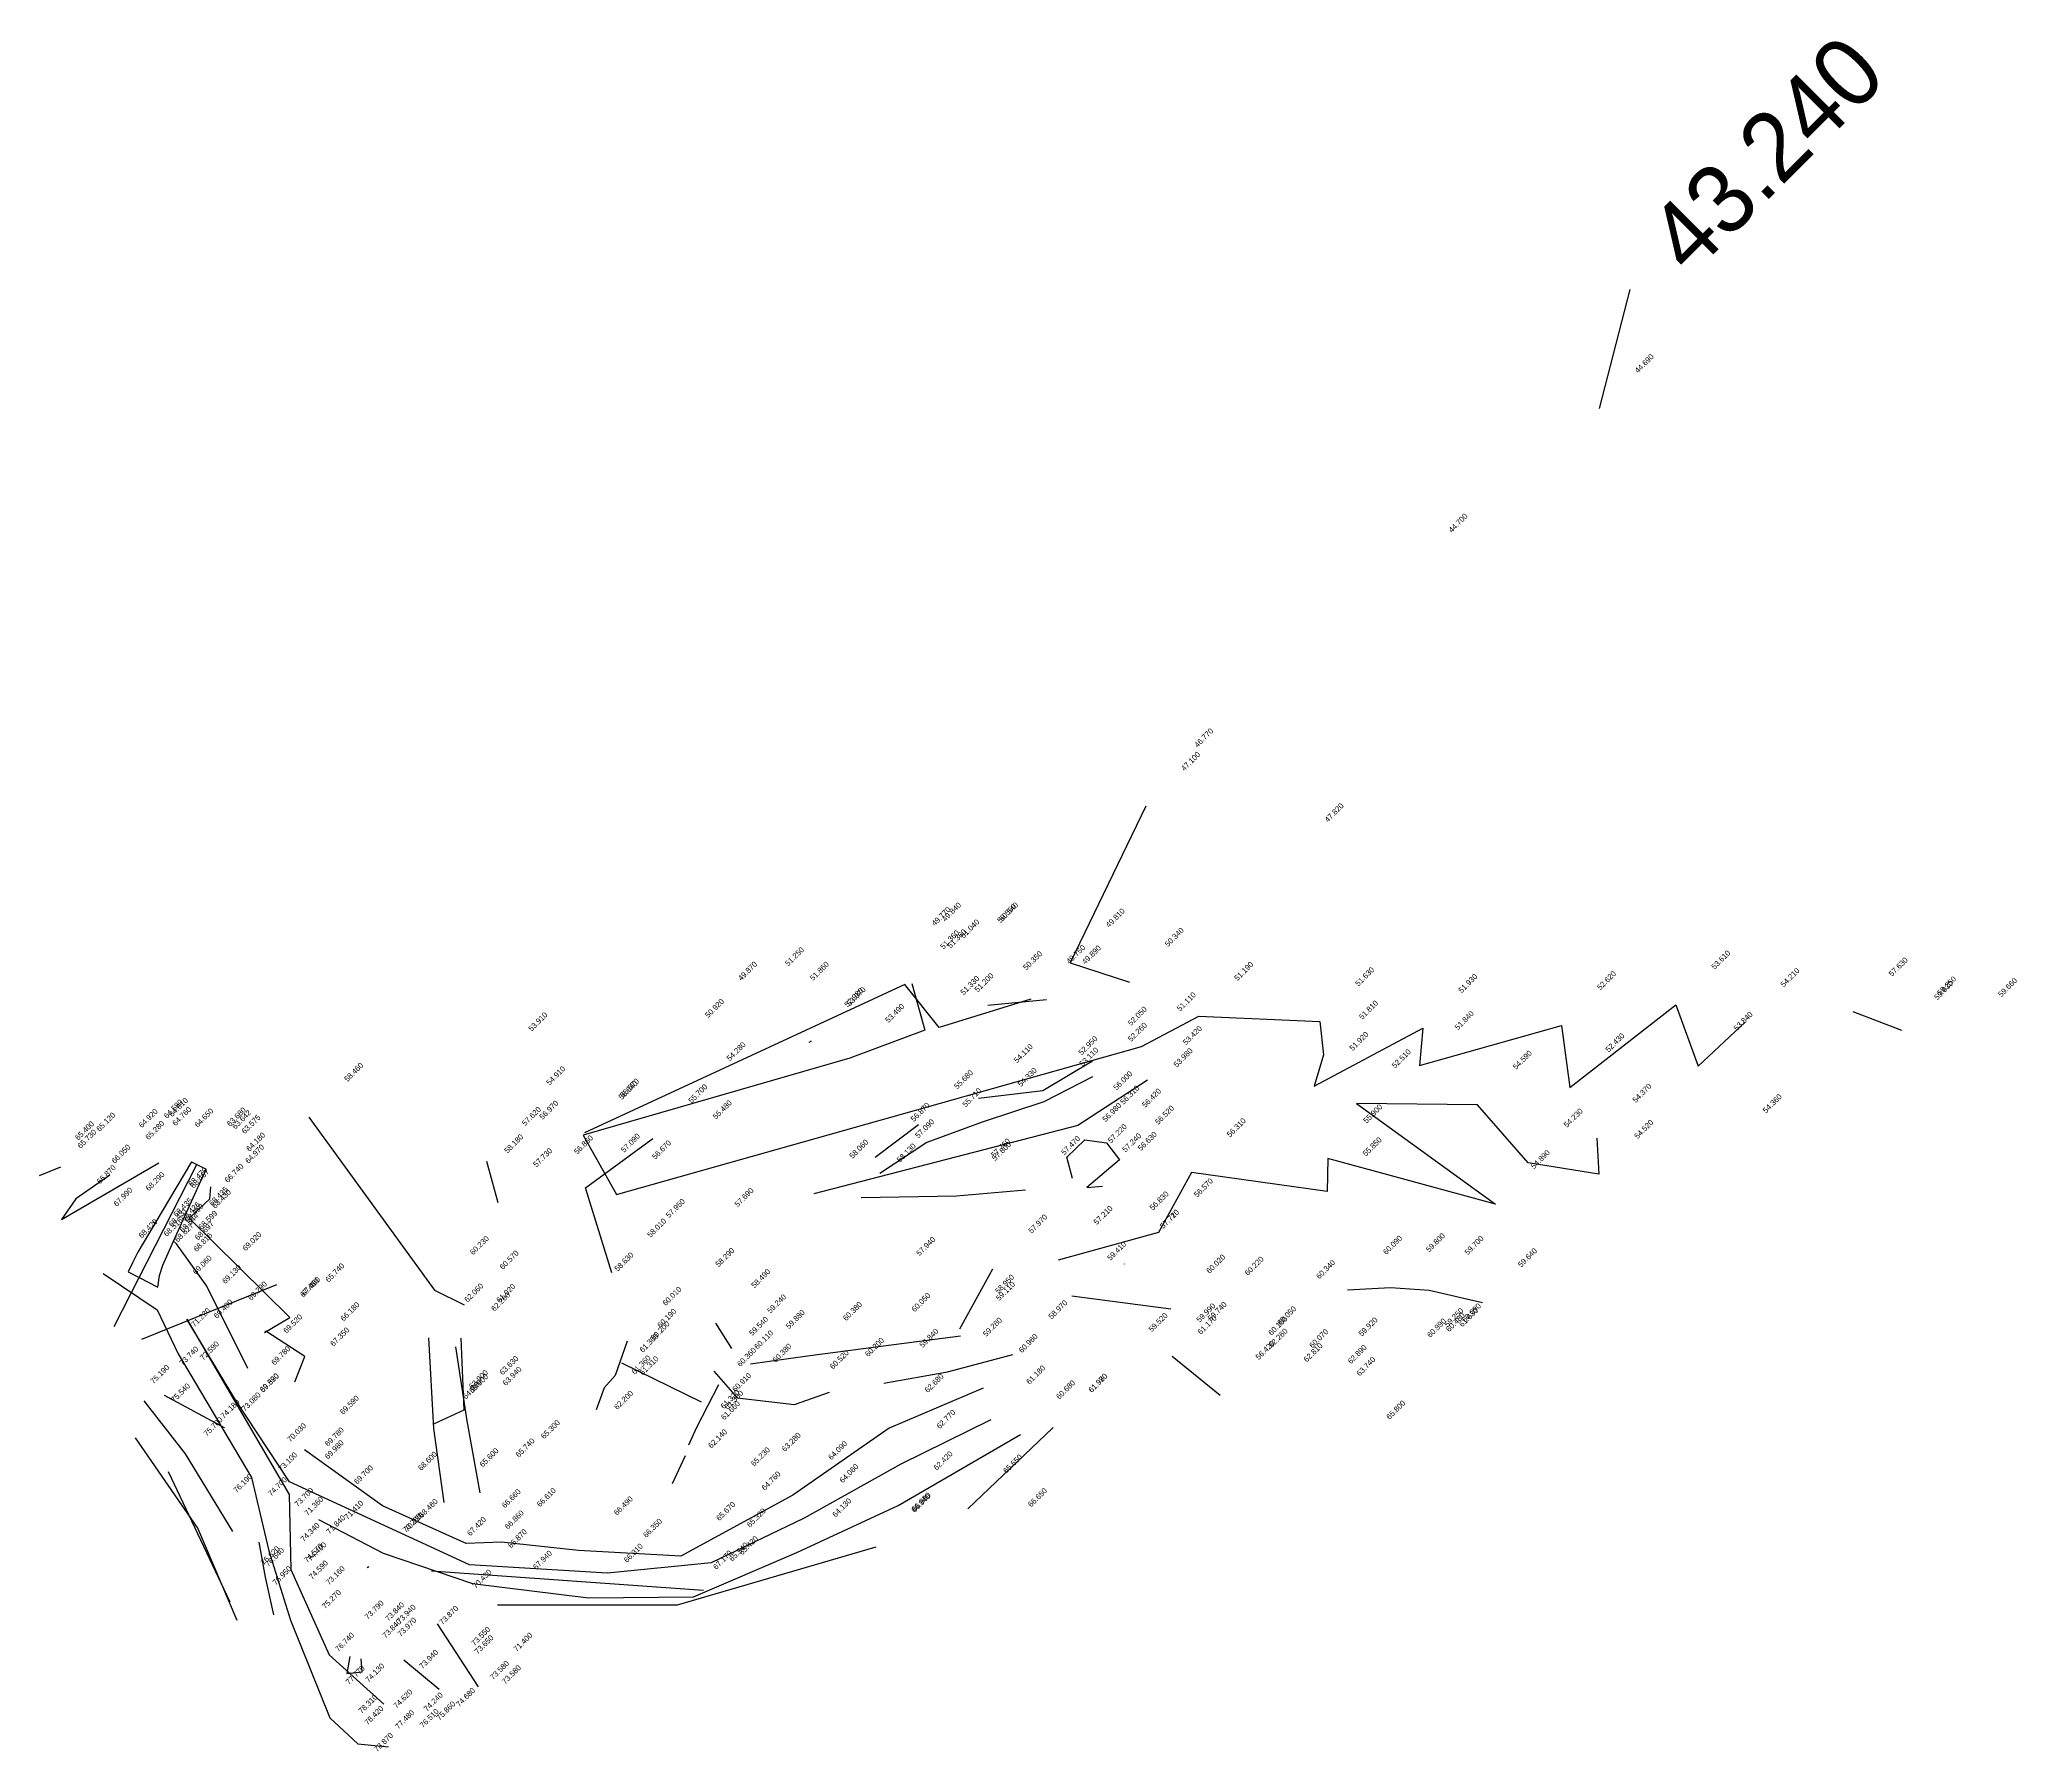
# Model space of a CAD drawing. Header units: metres. Extents: x 1412622 to 1412802, y 4931534 to 4931690.
import ezdxf
from ezdxf.enums import TextEntityAlignment as Align

# ---------------------------------------------------------------- set-up
doc = ezdxf.new("R2010")
doc.units = ezdxf.units.M
doc.layers.add('DEFAULT', color=255, linetype='Continuous')

msp = doc.modelspace()

# ---------------------------------------------------------------- linework, layer by layer
at = {"layer": 'DEFAULT', "color": 2, "linetype": 'Continuous'}
for p, q in [((1412767.25, 4931667.13, 43.24), (1412764.47, 4931656.31, 44.69)), ((1412767.25, 4931667.13, 43.24), (1412764.47, 4931656.31, 44.69)), ((1412714.09, 4931602.44, 49.89), (1412708.73, 4931601.92, 50.35)), ((1412714.09, 4931602.44, 49.89), (1412708.73, 4931601.92, 50.35)), ((1412792.03, 4931599.62, 59.25), (1412787.62, 4931601.34, 57.63)), ((1412792.03, 4931599.62, 59.25), (1412787.62, 4931601.34, 57.63)), ((1412692.64, 4931598.65, 53.07), (1412692.43, 4931598.55, 52.98)), ((1412692.64, 4931598.65, 53.07), (1412692.43, 4931598.55, 52.98)), ((1412698.48, 4931588.11, 56.87), (1412702.43, 4931591.08, 55.68)), ((1412698.48, 4931588.11, 56.87), (1412702.43, 4931591.08, 55.68)), ((1412663.05, 4931587.73, 57.62), (1412664.08, 4931583.97, 57.73)), ((1412663.05, 4931587.73, 57.62), (1412664.08, 4931583.97, 57.73)), ((1412622.32, 4931586.42, 65.4), (1412624.26, 4931587.21, 65.12)), ((1412622.32, 4931586.42, 65.4), (1412624.26, 4931587.21, 65.12)), ((1412632.82, 4931582.04, 68.47), (1412632.64, 4931582.21, 68.47)), ((1412632.82, 4931582.04, 68.47), (1412632.64, 4931582.21, 68.47)), ((1412706.18, 4931572.45, 58.95), (1412709.2, 4931577.93, 57.97)), ((1412706.18, 4931572.45, 58.95), (1412709.2, 4931577.93, 57.97)), ((1412721.21, 4931578.36, 57.72), (1412721.21, 4931578.37, 57.71)), ((1412721.21, 4931578.36, 57.72), (1412721.21, 4931578.37, 57.71)), ((1412631.63, 4931571.52, -10000), (1412643.95, 4931576.5, -10000)), ((1412716.39, 4931575.46, 59.41), (1412725.42, 4931574.28, 60.02)), ((1412716.39, 4931575.46, 59.41), (1412725.42, 4931574.28, 60.02)), ((1412685.4, 4931570.65, 59.24), (1412683.95, 4931572.96, 58.49)), ((1412685.4, 4931570.65, 59.24), (1412683.95, 4931572.96, 58.49)), ((1412725.55, 4931569.96, 59.74), (1412729.91, 4931566.42, 56.42)), ((1412725.55, 4931569.96, 59.74), (1412729.91, 4931566.42, 56.42)), ((1412682.66, 4931565.79, 60.36), (1412675.39, 4931569.34, 60.19)), ((1412682.66, 4931565.79, 60.36), (1412675.39, 4931569.34, 60.19)), ((1412680.02, 4931558.36, 62.14), (1412681.19, 4931560.93, 61.66)), ((1412680.02, 4931558.36, 62.14), (1412681.19, 4931560.93, 61.66)), ((1412634.04, 4931559.46, 75.7), (1412639.65, 4931547.57, 76.64)), ((1412634.04, 4931559.46, 75.7), (1412639.65, 4931547.57, 76.64)), ((1412652.33, 4931550.78, 70.22), (1412652.18, 4931550.68, 70.28)), ((1412652.33, 4931550.78, 70.22), (1412652.18, 4931550.68, 70.28)), ((1412682.83, 4931548.63, 65.42), (1412658.05, 4931550.37, 67.42)), ((1412682.83, 4931548.63, 65.42), (1412658.05, 4931550.37, 67.42)), ((1412658.55, 4931545.58, 70.43), (1412662.28, 4931539.83, 71.4)), ((1412658.55, 4931545.58, 70.43), (1412662.28, 4931539.83, 71.4)), ((1412658.73, 4931539.6, 73.65), (1412655.52, 4931542.27, 73.87)), ((1412658.73, 4931539.6, 73.65), (1412655.52, 4931542.27, 73.87))]:
    msp.add_line(p, q, dxfattribs=at)
at = {"layer": 'DEFAULT', "color": 3, "linetype": 'Continuous'}
msp.add_line((1412629.13, 4931572.67, -10000), (1412636.65, 4931587.44, -10000), dxfattribs=at)
at = {"layer": 'DEFAULT', "color": 2, "linetype": 'Continuous'}
for points in [[(1412723.13, 4931620.07, 47.1), (1412716.26, 4931605.8, 49.81), (1412721.64, 4931604.05, 50.34)], [(1412723.13, 4931620.07, 47.1), (1412716.26, 4931605.8, 49.81), (1412721.64, 4931604.05, 50.34)], [(1412701.82, 4931603.91, 51.36), (1412703.01, 4931599.66, 51.33), (1412696.16, 4931597.12, 53.49), (1412671.86, 4931590.11, 56.64), (1412674.91, 4931584.68, 56.67), (1412722.74, 4931598.17, 51.11), (1412727.97, 4931600.95, 51.19), (1412738.99, 4931600.45, 51.63), (1412739.34, 4931597.42, 51.81), (1412738.47, 4931594.57, 51.92), (1412748.4, 4931599.84, 51.93), (1412748.07, 4931596.46, 51.84), (1412761.03, 4931600.1, 52.62), (1412761.8, 4931594.44, 52.43), (1412771.45, 4931601.98, 53.61), (1412773.48, 4931596.39, 53.84), (1412777.75, 4931600.38, 54.21)], [(1412701.82, 4931603.91, 51.36), (1412703.01, 4931599.66, 51.33), (1412696.16, 4931597.12, 53.49), (1412671.86, 4931590.11, 56.64), (1412674.91, 4931584.68, 56.67), (1412722.74, 4931598.17, 51.11), (1412727.97, 4931600.95, 51.19), (1412738.99, 4931600.45, 51.63), (1412739.34, 4931597.42, 51.81), (1412738.47, 4931594.57, 51.92), (1412748.4, 4931599.84, 51.93), (1412748.07, 4931596.46, 51.84), (1412761.03, 4931600.1, 52.62), (1412761.8, 4931594.44, 52.43), (1412771.45, 4931601.98, 53.61), (1412773.48, 4931596.39, 53.84), (1412777.75, 4931600.38, 54.21)], [(1412712.66, 4931602.48, 49.75), (1412704.3, 4931599.91, 51.2), (1412701.17, 4931603.82, 51.36), (1412671.99, 4931590.31, 56.57)], [(1412712.66, 4931602.48, 49.75), (1412704.3, 4931599.91, 51.2), (1412701.17, 4931603.82, 51.36), (1412671.99, 4931590.31, 56.57)], [(1412707.88, 4931593.46, 54.11), (1412713.77, 4931594.18, 52.95), (1412718.27, 4931596.86, 52.05)], [(1412707.88, 4931593.46, 54.11), (1412713.77, 4931594.18, 52.95), (1412718.27, 4931596.86, 52.05)], [(1412723.29, 4931595.1, 53.42), (1412716.95, 4931590.98, 56), (1412692.89, 4931584.75, 58.06)], [(1412723.29, 4931595.1, 53.42), (1412716.95, 4931590.98, 56), (1412692.89, 4931584.75, 58.06)], [(1412718.28, 4931595.4, 52.26), (1412713.86, 4931593.14, 53.11), (1412708.24, 4931591.29, 54.33), (1412703.19, 4931589.44, 55.71), (1412698.89, 4931586.61, 57.09)], [(1412718.28, 4931595.4, 52.26), (1412713.86, 4931593.14, 53.11), (1412708.24, 4931591.29, 54.33), (1412703.19, 4931589.44, 55.71), (1412698.89, 4931586.61, 57.09)], [(1412646.86, 4931591.75, 58.46), (1412658.31, 4931575.97, 60.23), (1412661.02, 4931574.64, 60.57)], [(1412646.86, 4931591.75, 58.46), (1412658.31, 4931575.97, 60.23), (1412661.02, 4931574.64, 60.57)], [(1412764.26, 4931589.84, 54.37), (1412764.43, 4931586.55, 54.52), (1412758, 4931587.58, 54.23), (1412753.36, 4931592.86, 54.59), (1412742.33, 4931592.98, 52.51), (1412755, 4931583.8, 54.89), (1412739.73, 4931587.96, 55.9), (1412739.68, 4931584.96, 55.85), (1412727.29, 4931586.7, 56.31), (1412724.3, 4931581.22, 56.57), (1412715.15, 4931578.72, 57.21)], [(1412764.26, 4931589.84, 54.37), (1412764.43, 4931586.55, 54.52), (1412758, 4931587.58, 54.23), (1412753.36, 4931592.86, 54.59), (1412742.33, 4931592.98, 52.51), (1412755, 4931583.8, 54.89), (1412739.73, 4931587.96, 55.9), (1412739.68, 4931584.96, 55.85), (1412727.29, 4931586.7, 56.31), (1412724.3, 4931581.22, 56.57), (1412715.15, 4931578.72, 57.21)], [(1412674.47, 4931577.56, 58.01), (1412672.07, 4931585.3, 57.09), (1412678.22, 4931589.79, 55.7)], [(1412674.47, 4931577.56, 58.01), (1412672.07, 4931585.3, 57.09), (1412678.22, 4931589.79, 55.7)], [(1412716.45, 4931586.16, 57.22), (1412715.95, 4931588.09, 56.98), (1412717.58, 4931589.67, 56.31), (1412719.57, 4931589.4, 56.42), (1412720.75, 4931587.85, 56.52), (1412717.76, 4931585.33, 57.24), (1412719.18, 4931585.46, 56.63)], [(1412716.45, 4931586.16, 57.22), (1412715.95, 4931588.09, 56.98), (1412717.58, 4931589.67, 56.31), (1412719.57, 4931589.4, 56.42), (1412720.75, 4931587.85, 56.52), (1412717.76, 4931585.33, 57.24), (1412719.18, 4931585.46, 56.63)], [(1412636.16, 4931587.68, 63.68), (1412632.82, 4931582.04, 68.47), (1412632.82, 4931582.04, 68.47), (1412631.28, 4931579.44, 68.43), (1412630.83, 4931578.54, 68.43), (1412630.39, 4931577.64, 68.52)], [(1412636.16, 4931587.68, 63.68), (1412636.65, 4931587.44, 63.64), (1412637.5, 4931587, 63.57)], [(1412628.73, 4931586.46, 65.28), (1412625.64, 4931584.3, 66.05), (1412624.31, 4931582.43, 66.87), (1412633.2, 4931587.59, 64.65)], [(1412628.73, 4931586.46, 65.28), (1412625.64, 4931584.3, 66.05), (1412624.31, 4931582.43, 66.87), (1412633.2, 4931587.59, 64.65)], [(1412633.11, 4931576.26, 68.82), (1412633.24, 4931577.31, 68.7), (1412633.56, 4931578.27, 68.6), (1412634.54, 4931580.44, 68.43), (1412634.54, 4931580.44, 68.43), (1412637.5, 4931587, 63.57)], [(1412645.58, 4931567.64, 67.35), (1412646.51, 4931569.94, 66.18), (1412642.93, 4931572.24, 67.46), (1412642.83, 4931572.12, 67.46), (1412645.14, 4931573.48, 65.74), (1412635.95, 4931582.55, 66.74), (1412637.83, 4931584.3, 64.97), (1412637.92, 4931585.4, 64.18)], [(1412645.58, 4931567.64, 67.35), (1412646.51, 4931569.94, 66.18), (1412642.93, 4931572.24, 67.46), (1412642.83, 4931572.12, 67.46), (1412645.14, 4931573.48, 65.74), (1412635.95, 4931582.55, 66.74), (1412637.83, 4931584.3, 64.97), (1412637.92, 4931585.4, 64.18)], [(1412712.19, 4931585.08, 57.47), (1412705.89, 4931584.54, 57.8), (1412697.21, 4931584.4, 58.13)], [(1412712.19, 4931585.08, 57.47), (1412705.89, 4931584.54, 57.8), (1412697.21, 4931584.4, 58.13)], [(1412641.3, 4931568.83, 69.52), (1412637.58, 4931576.34, 69.02), (1412634.8, 4931580.2, 68.43), (1412634.54, 4931580.44, 68.43)], [(1412641.3, 4931568.83, 69.52), (1412637.58, 4931576.34, 69.02), (1412634.8, 4931580.2, 68.43), (1412634.54, 4931580.44, 68.43)], [(1412628.11, 4931577.5, 68.42), (1412633.05, 4931574.19, 69.06), (1412634.96, 4931570.18, 69.4), (1412641.65, 4931558.92, 70.03), (1412643.23, 4931552.22, 71.36), (1412645.18, 4931545.9, 73.16), (1412648.78, 4931537.03, 74.13), (1412651.34, 4931534.66, 74.62), (1412654.11, 4931534.38, 74.24)], [(1412628.11, 4931577.5, 68.42), (1412633.05, 4931574.19, 69.06), (1412634.96, 4931570.18, 69.4), (1412641.65, 4931558.92, 70.03), (1412643.23, 4931552.22, 71.36), (1412645.18, 4931545.9, 73.16), (1412648.78, 4931537.03, 74.13), (1412651.34, 4931534.66, 74.62), (1412654.11, 4931534.38, 74.24)], [(1412630.39, 4931577.64, 68.52), (1412631.4, 4931577.13, 68.63), (1412633.11, 4931576.26, 68.82)], [(1412741.53, 4931576, 60.09), (1412745.44, 4931576.22, 59.8), (1412748.96, 4931575.98, 59.7), (1412753.83, 4931574.85, 59.64)], [(1412741.53, 4931576, 60.09), (1412745.44, 4931576.22, 59.8), (1412748.96, 4931575.98, 59.7), (1412753.83, 4931574.85, 59.64)], [(1412709.01, 4931564.18, 61.18), (1412700.83, 4931560.13, 62.77), (1412691.99, 4931555.2, 64.06), (1412683.54, 4931551.15, 65.32), (1412674.09, 4931550.21, 66.35), (1412661.49, 4931550.97, 66.86), (1412645.09, 4931558.53, 69.78), (1412640.21, 4931565.93, 69.78), (1412635.73, 4931573.34, 69.13), (1412645.08, 4931557.36, 69.98), (1412645.22, 4931550.52, 71.84), (1412648.72, 4931542.76, 73.79), (1412653.69, 4931538.27, 73.94)], [(1412709.01, 4931564.18, 61.18), (1412700.83, 4931560.13, 62.77), (1412691.99, 4931555.2, 64.06), (1412683.54, 4931551.15, 65.32), (1412674.09, 4931550.21, 66.35), (1412661.49, 4931550.97, 66.86), (1412645.09, 4931558.53, 69.78), (1412640.21, 4931565.93, 69.78), (1412635.73, 4931573.34, 69.13), (1412645.08, 4931557.36, 69.98), (1412645.22, 4931550.52, 71.84), (1412648.72, 4931542.76, 73.79), (1412653.69, 4931538.27, 73.94)], [(1412659.19, 4931556.64, 65.6), (1412658.24, 4931563.38, 63.9), (1412657.8, 4931571.65, 62.06)], [(1412659.19, 4931556.64, 65.6), (1412658.24, 4931563.38, 63.9), (1412657.8, 4931571.65, 62.06)], [(1412660.72, 4931571.61, 61.92), (1412661, 4931565.04, 63.63), (1412658.22, 4931563.76, 63.9)], [(1412660.72, 4931571.61, 61.92), (1412661, 4931565.04, 63.63), (1412658.22, 4931563.76, 63.9)], [(1412706.26, 4931571.8, 59.11), (1412698.55, 4931570.78, 60.05), (1412692.31, 4931569.97, 60.38), (1412687.1, 4931569.23, 59.88)], [(1412706.26, 4931571.8, 59.11), (1412698.55, 4931570.78, 60.05), (1412692.31, 4931569.97, 60.38), (1412687.1, 4931569.23, 59.88)], [(1412662.48, 4931557.53, 65.74), (1412661.29, 4931564.06, 63.94), (1412660.25, 4931570.83, 62.2)], [(1412662.48, 4931557.53, 65.74), (1412661.29, 4931564.06, 63.94), (1412660.25, 4931570.83, 62.2)], [(1412675.86, 4931571.34, 60.01), (1412674.78, 4931568.19, 60.2), (1412673.77, 4931567.09, 61.3), (1412673.05, 4931565.09, 61.36)], [(1412675.86, 4931571.34, 60.01), (1412674.78, 4931568.19, 60.2), (1412673.77, 4931567.09, 61.3), (1412673.05, 4931565.09, 61.36)], [(1412699.28, 4931567.52, 59.84), (1412705.07, 4931568.53, 59.28), (1412711.03, 4931570.12, 58.97)], [(1412699.28, 4931567.52, 59.84), (1412705.07, 4931568.53, 59.28), (1412711.03, 4931570.12, 58.97)], [(1412683.76, 4931568.61, 59.54), (1412685.89, 4931566.16, 60.38), (1412691.11, 4931565.56, 60.52), (1412694.32, 4931566.7, 60.2)], [(1412683.76, 4931568.61, 59.54), (1412685.89, 4931566.16, 60.38), (1412691.11, 4931565.56, 60.52), (1412694.32, 4931566.7, 60.2)], [(1412639.16, 4931563.46, 69.89), (1412639.18, 4931563.44, 69.89), (1412633.71, 4931566.37, 72.59)], [(1412639.16, 4931563.46, 69.89), (1412639.18, 4931563.44, 69.89), (1412633.71, 4931566.37, 72.59)], [(1412708.32, 4931567.05, 60.96), (1412699.75, 4931563.42, 62.68), (1412690.96, 4931557.29, 64.09), (1412680.76, 4931551.75, 65.67), (1412671.43, 4931552.25, 66.49), (1412664.41, 4931553.01, 66.61), (1412661.21, 4931552.91, 66.66), (1412653.58, 4931556.32, 68.6), (1412646.46, 4931561.43, 69.59)], [(1412708.32, 4931567.05, 60.96), (1412699.75, 4931563.42, 62.68), (1412690.96, 4931557.29, 64.09), (1412680.76, 4931551.75, 65.67), (1412671.43, 4931552.25, 66.49), (1412664.41, 4931553.01, 66.61), (1412661.21, 4931552.91, 66.66), (1412653.58, 4931556.32, 68.6), (1412646.46, 4931561.43, 69.59)], [(1412681.49, 4931561.89, 61.38), (1412682.21, 4931563.49, 60.91), (1412684.22, 4931567.37, 60.11)], [(1412681.49, 4931561.89, 61.38), (1412682.21, 4931563.49, 60.91), (1412684.22, 4931567.37, 60.11)], [(1412631.84, 4931565.9, 73.74), (1412635.59, 4931561.07, 74.18), (1412639.91, 4931554, 74.7)], [(1412631.84, 4931565.9, 73.74), (1412635.59, 4931561.07, 74.18), (1412639.91, 4931554, 74.7)], [(1412640.32, 4931545.89, 76.95), (1412636.75, 4931554.3, 76.19), (1412631.07, 4931562.54, 75.54)], [(1412640.32, 4931545.89, 76.95), (1412636.75, 4931554.3, 76.19), (1412631.07, 4931562.54, 75.54)], [(1412647.75, 4931555.08, 69.7), (1412653.65, 4931552.02, 68.46), (1412661.77, 4931549.26, 66.87), (1412672.34, 4931547.94, 66.31), (1412681.93, 4931548.05, 65.54), (1412691.34, 4931552.07, 64.13), (1412700.57, 4931556.35, 62.42), (1412711.73, 4931562.82, 60.68)], [(1412647.75, 4931555.08, 69.7), (1412653.65, 4931552.02, 68.46), (1412661.77, 4931549.26, 66.87), (1412672.34, 4931547.94, 66.31), (1412681.93, 4931548.05, 65.54), (1412691.34, 4931552.07, 64.13), (1412700.57, 4931556.35, 62.42), (1412711.73, 4931562.82, 60.68)], [(1412714.69, 4931563.43, 61.98), (1412714.68, 4931563.43, 61.97), (1412706.91, 4931556.07, 65.65)], [(1412714.69, 4931563.43, 61.98), (1412714.68, 4931563.43, 61.97), (1412706.91, 4931556.07, 65.65)], [(1412642.32, 4931553.03, 73.7), (1412642.88, 4931549.84, 74.34), (1412643.64, 4931546.41, 74.59)], [(1412642.32, 4931553.03, 73.7), (1412642.88, 4931549.84, 74.34), (1412643.64, 4931546.41, 74.59)], [(1412664.06, 4931547.3, 67.94), (1412680.47, 4931547.31, 67.17), (1412698.57, 4931552.59, 66.88)], [(1412664.06, 4931547.3, 67.94), (1412680.47, 4931547.31, 67.17), (1412698.57, 4931552.59, 66.88)], [(1412650.59, 4931542.6, 73.84), (1412650.33, 4931541.06, 73.84), (1412651.71, 4931541.2, 73.97), (1412651.64, 4931542.38, 73.94)], [(1412650.59, 4931542.6, 73.84), (1412650.33, 4931541.06, 73.84), (1412651.71, 4931541.2, 73.97), (1412651.64, 4931542.38, 73.94)]]:
    msp.add_polyline3d(points, dxfattribs=at)

# ---------------------------------------------------------------- texts
at = {"layer": 'DEFAULT', "color": 0, "linetype": 'Continuous'}
for s, height, p in [('43.240', 6.25, (1412770.6, 4931670.48, 43.24)), ('43.240', 6.25, (1412770.6, 4931670.48, 43.24)), ('44.690', 0.5, (1412767.82, 4931659.66, 44.69)), ('44.690', 0.5, (1412767.82, 4931659.66, 44.69)), ('44.700', 0.5, (1412750.85, 4931645.13, 44.7)), ('44.700', 0.5, (1412750.85, 4931645.13, 44.7)), ('46.770', 0.5, (1412727.68, 4931625.56, 46.77)), ('46.770', 0.5, (1412727.68, 4931625.56, 46.77)), ('47.100', 0.5, (1412726.48, 4931623.42, 47.1)), ('47.100', 0.5, (1412726.48, 4931623.42, 47.1)), ('47.820', 0.5, (1412739.56, 4931618.74, 47.82)), ('47.820', 0.5, (1412739.56, 4931618.74, 47.82)), ('49.840', 0.5, (1412704.69, 4931609.7, 49.84)), ('49.840', 0.5, (1412704.69, 4931609.7, 49.84)), ('50.550', 0.5, (1412709.72, 4931609.57, 50.55)), ('50.550', 0.5, (1412709.72, 4931609.57, 50.55)), ('50.540', 0.5, (1412709.89, 4931609.71, 50.54)), ('50.540', 0.5, (1412709.89, 4931609.71, 50.54)), ('49.770', 0.5, (1412703.74, 4931609.29, 49.77)), ('49.770', 0.5, (1412703.74, 4931609.29, 49.77)), ('51.040', 0.5, (1412706.36, 4931608.16, 51.04)), ('51.040', 0.5, (1412706.36, 4931608.16, 51.04)), ('49.810', 0.5, (1412719.61, 4931609.15, 49.81)), ('49.810', 0.5, (1412719.61, 4931609.15, 49.81)), ('51.360', 0.5, (1412704.52, 4931607.17, 51.36)), ('51.360', 0.5, (1412704.52, 4931607.17, 51.36)), ('51.360', 0.5, (1412705.17, 4931607.26, 51.36)), ('51.360', 0.5, (1412705.17, 4931607.26, 51.36)), ('50.340', 0.5, (1412724.99, 4931607.4, 50.34)), ('50.340', 0.5, (1412724.99, 4931607.4, 50.34)), ('49.870', 0.5, (1412686.1, 4931604.31, 49.87)), ('49.870', 0.5, (1412686.1, 4931604.31, 49.87)), ('51.250', 0.5, (1412690.38, 4931605.63, 51.25)), ('51.250', 0.5, (1412690.38, 4931605.63, 51.25)), ('51.860', 0.5, (1412692.64, 4931604.31, 51.86)), ('51.860', 0.5, (1412692.64, 4931604.31, 51.86)), ('50.350', 0.5, (1412712.08, 4931605.27, 50.35)), ('50.350', 0.5, (1412712.08, 4931605.27, 50.35)), ('49.750', 0.5, (1412716.01, 4931605.83, 49.75)), ('49.750', 0.5, (1412716.01, 4931605.83, 49.75)), ('49.890', 0.5, (1412717.44, 4931605.79, 49.89)), ('49.890', 0.5, (1412717.44, 4931605.79, 49.89)), ('51.190', 0.5, (1412731.32, 4931604.3, 51.19)), ('51.190', 0.5, (1412731.32, 4931604.3, 51.19)), ('53.610', 0.5, (1412774.8, 4931605.33, 53.61)), ('53.610', 0.5, (1412774.8, 4931605.33, 53.61)), ('57.630', 0.5, (1412790.97, 4931604.69, 57.63)), ('57.630', 0.5, (1412790.97, 4931604.69, 57.63)), ('51.330', 0.5, (1412706.36, 4931603.01, 51.33)), ('51.330', 0.5, (1412706.36, 4931603.01, 51.33)), ('51.200', 0.5, (1412707.65, 4931603.26, 51.2)), ('51.200', 0.5, (1412707.65, 4931603.26, 51.2)), ('51.630', 0.5, (1412742.34, 4931603.8, 51.63)), ('51.630', 0.5, (1412742.34, 4931603.8, 51.63)), ('51.930', 0.5, (1412751.75, 4931603.19, 51.93)), ('51.930', 0.5, (1412751.75, 4931603.19, 51.93)), ('52.620', 0.5, (1412764.38, 4931603.45, 52.62)), ('52.620', 0.5, (1412764.38, 4931603.45, 52.62)), ('54.210', 0.5, (1412781.1, 4931603.73, 54.21)), ('54.210', 0.5, (1412781.1, 4931603.73, 54.21)), ('59.930', 0.5, (1412795.11, 4931602.55, 59.93)), ('59.930', 0.5, (1412795.11, 4931602.55, 59.93)), ('59.250', 0.5, (1412795.38, 4931602.97, 59.25)), ('59.250', 0.5, (1412795.38, 4931602.97, 59.25)), ('59.660', 0.5, (1412800.94, 4931602.82, 59.66)), ('59.660', 0.5, (1412800.94, 4931602.82, 59.66)), ('50.920', 0.5, (1412683.09, 4931600.92, 50.92)), ('50.920', 0.5, (1412683.09, 4931600.92, 50.92)), ('52.980', 0.5, (1412695.78, 4931601.9, 52.98)), ('52.980', 0.5, (1412695.78, 4931601.9, 52.98)), ('53.070', 0.5, (1412695.99, 4931602, 53.07)), ('53.070', 0.5, (1412695.99, 4931602, 53.07)), ('51.110', 0.5, (1412726.09, 4931601.52, 51.11)), ('51.110', 0.5, (1412726.09, 4931601.52, 51.11)), ('51.810', 0.5, (1412742.69, 4931600.77, 51.81)), ('51.810', 0.5, (1412742.69, 4931600.77, 51.81)), ('53.910', 0.5, (1412666.99, 4931599.69, 53.91)), ('53.910', 0.5, (1412666.99, 4931599.69, 53.91)), ('53.490', 0.5, (1412699.51, 4931600.47, 53.49)), ('53.490', 0.5, (1412699.51, 4931600.47, 53.49)), ('52.050', 0.5, (1412721.62, 4931600.21, 52.05)), ('52.050', 0.5, (1412721.62, 4931600.21, 52.05)), ('52.260', 0.5, (1412721.63, 4931598.75, 52.26)), ('52.260', 0.5, (1412721.63, 4931598.75, 52.26)), ('51.840', 0.5, (1412751.42, 4931599.81, 51.84)), ('51.840', 0.5, (1412751.42, 4931599.81, 51.84)), ('53.840', 0.5, (1412776.83, 4931599.74, 53.84)), ('53.840', 0.5, (1412776.83, 4931599.74, 53.84)), ('54.280', 0.5, (1412685.05, 4931596.99, 54.28)), ('54.280', 0.5, (1412685.05, 4931596.99, 54.28)), ('52.950', 0.5, (1412717.12, 4931597.53, 52.95)), ('52.950', 0.5, (1412717.12, 4931597.53, 52.95)), ('53.420', 0.5, (1412726.64, 4931598.45, 53.42)), ('53.420', 0.5, (1412726.64, 4931598.45, 53.42)), ('51.920', 0.5, (1412741.82, 4931597.92, 51.92)), ('51.920', 0.5, (1412741.82, 4931597.92, 51.92)), ('52.430', 0.5, (1412765.15, 4931597.79, 52.43)), ('52.430', 0.5, (1412765.15, 4931597.79, 52.43)), ('54.110', 0.5, (1412711.23, 4931596.81, 54.11)), ('54.110', 0.5, (1412711.23, 4931596.81, 54.11)), ('53.110', 0.5, (1412717.21, 4931596.49, 53.11)), ('53.110', 0.5, (1412717.21, 4931596.49, 53.11)), ('53.980', 0.5, (1412725.8, 4931596.42, 53.98)), ('53.980', 0.5, (1412725.8, 4931596.42, 53.98)), ('52.510', 0.5, (1412745.68, 4931596.33, 52.51)), ('52.510', 0.5, (1412745.68, 4931596.33, 52.51)), ('54.590', 0.5, (1412756.71, 4931596.21, 54.59)), ('54.590', 0.5, (1412756.71, 4931596.21, 54.59)), ('58.460', 0.5, (1412650.21, 4931595.1, 58.46)), ('58.460', 0.5, (1412650.21, 4931595.1, 58.46)), ('54.910', 0.5, (1412668.62, 4931594.78, 54.91)), ('54.910', 0.5, (1412668.62, 4931594.78, 54.91)), ('56.640', 0.5, (1412675.21, 4931593.46, 56.64)), ('56.640', 0.5, (1412675.21, 4931593.46, 56.64)), ('56.570', 0.5, (1412675.34, 4931593.66, 56.57)), ('56.570', 0.5, (1412675.34, 4931593.66, 56.57)), ('55.680', 0.5, (1412705.78, 4931594.43, 55.68)), ('55.680', 0.5, (1412705.78, 4931594.43, 55.68)), ('54.330', 0.5, (1412711.59, 4931594.64, 54.33)), ('54.330', 0.5, (1412711.59, 4931594.64, 54.33)), ('56.000', 0.5, (1412720.3, 4931594.33, 56)), ('56.000', 0.5, (1412720.3, 4931594.33, 56)), ('64.580', 0.5, (1412633.76, 4931591.75, 64.58)), ('64.580', 0.5, (1412633.76, 4931591.75, 64.58)), ('64.610', 0.5, (1412634.24, 4931591.9, 64.61)), ('64.610', 0.5, (1412634.24, 4931591.9, 64.61)), ('56.970', 0.5, (1412667.99, 4931591.65, 56.97)), ('56.970', 0.5, (1412667.99, 4931591.65, 56.97)), ('55.700', 0.5, (1412681.57, 4931593.14, 55.7)), ('55.700', 0.5, (1412681.57, 4931593.14, 55.7)), ('55.480', 0.5, (1412683.8, 4931591.68, 55.48)), ('55.480', 0.5, (1412683.8, 4931591.68, 55.48)), ('55.710', 0.5, (1412706.54, 4931592.79, 55.71)), ('55.710', 0.5, (1412706.54, 4931592.79, 55.71)), ('56.310', 0.5, (1412720.93, 4931593.02, 56.31)), ('56.310', 0.5, (1412720.93, 4931593.02, 56.31)), ('56.420', 0.5, (1412722.92, 4931592.75, 56.42)), ('56.420', 0.5, (1412722.92, 4931592.75, 56.42)), ('54.370', 0.5, (1412767.61, 4931593.19, 54.37)), ('54.370', 0.5, (1412767.61, 4931593.19, 54.37)), ('54.360', 0.5, (1412779.49, 4931592.24, 54.36)), ('54.360', 0.5, (1412779.49, 4931592.24, 54.36)), ('65.400', 0.5, (1412625.67, 4931589.77, 65.4)), ('65.400', 0.5, (1412625.67, 4931589.77, 65.4)), ('65.120', 0.5, (1412627.61, 4931590.56, 65.12)), ('65.120', 0.5, (1412627.61, 4931590.56, 65.12)), ('64.920', 0.5, (1412631.48, 4931590.9, 64.92)), ('64.920', 0.5, (1412631.48, 4931590.9, 64.92)), ('65.280', 0.5, (1412632.08, 4931589.81, 65.28)), ('65.280', 0.5, (1412632.08, 4931589.81, 65.28)), ('64.760', 0.5, (1412634.54, 4931591.08, 64.76)), ('64.760', 0.5, (1412634.54, 4931591.08, 64.76)), ('64.650', 0.5, (1412636.55, 4931590.94, 64.65)), ('64.650', 0.5, (1412636.55, 4931590.94, 64.65)), ('63.680', 0.5, (1412639.51, 4931591.03, 63.68)), ('63.642', 0.5, (1412639.99, 4931590.78, 63.64)), ('63.575', 0.5, (1412640.84, 4931590.35, 63.57)), ('57.620', 0.5, (1412666.4, 4931591.08, 57.62)), ('57.620', 0.5, (1412666.4, 4931591.08, 57.62)), ('56.870', 0.5, (1412701.83, 4931591.46, 56.87)), ('56.870', 0.5, (1412701.83, 4931591.46, 56.87)), ('57.090', 0.5, (1412702.24, 4931589.96, 57.09)), ('57.090', 0.5, (1412702.24, 4931589.96, 57.09)), ('56.980', 0.5, (1412719.3, 4931591.44, 56.98)), ('56.980', 0.5, (1412719.3, 4931591.44, 56.98)), ('56.520', 0.5, (1412724.1, 4931591.2, 56.52)), ('56.520', 0.5, (1412724.1, 4931591.2, 56.52)), ('56.310', 0.5, (1412730.64, 4931590.05, 56.31)), ('56.310', 0.5, (1412730.64, 4931590.05, 56.31)), ('55.900', 0.5, (1412743.08, 4931591.31, 55.9)), ('55.900', 0.5, (1412743.08, 4931591.31, 55.9)), ('54.230', 0.5, (1412761.35, 4931590.93, 54.23)), ('54.230', 0.5, (1412761.35, 4931590.93, 54.23)), ('54.520', 0.5, (1412767.78, 4931589.9, 54.52)), ('54.520', 0.5, (1412767.78, 4931589.9, 54.52)), ('65.730', 0.5, (1412625.89, 4931589.02, 65.73)), ('65.730', 0.5, (1412625.89, 4931589.02, 65.73)), ('64.180', 0.5, (1412641.27, 4931588.75, 64.18)), ('64.180', 0.5, (1412641.27, 4931588.75, 64.18)), ('58.180', 0.5, (1412664.79, 4931588.58, 58.18)), ('58.180', 0.5, (1412664.79, 4931588.58, 58.18)), ('56.860', 0.5, (1412671.15, 4931588.49, 56.86)), ('56.860', 0.5, (1412671.15, 4931588.49, 56.86)), ('57.090', 0.5, (1412675.42, 4931588.65, 57.09)), ('57.090', 0.5, (1412675.42, 4931588.65, 57.09)), ('56.670', 0.5, (1412678.26, 4931588.03, 56.67)), ('56.670', 0.5, (1412678.26, 4931588.03, 56.67)), ('58.060', 0.5, (1412696.24, 4931588.1, 58.06)), ('58.060', 0.5, (1412696.24, 4931588.1, 58.06)), ('57.760', 0.5, (1412709.16, 4931588.2, 57.76)), ('57.760', 0.5, (1412709.16, 4931588.2, 57.76)), ('57.470', 0.5, (1412715.54, 4931588.43, 57.47)), ('57.470', 0.5, (1412715.54, 4931588.43, 57.47)), ('57.220', 0.5, (1412719.8, 4931589.51, 57.22)), ('57.220', 0.5, (1412719.8, 4931589.51, 57.22)), ('57.240', 0.5, (1412721.11, 4931588.68, 57.24)), ('57.240', 0.5, (1412721.11, 4931588.68, 57.24)), ('56.630', 0.5, (1412722.53, 4931588.81, 56.63)), ('56.630', 0.5, (1412722.53, 4931588.81, 56.63)), ('55.850', 0.5, (1412743.03, 4931588.31, 55.85)), ('55.850', 0.5, (1412743.03, 4931588.31, 55.85)), ('66.050', 0.5, (1412628.99, 4931587.65, 66.05)), ('66.050', 0.5, (1412628.99, 4931587.65, 66.05)), ('64.970', 0.5, (1412641.18, 4931587.65, 64.97)), ('64.970', 0.5, (1412641.18, 4931587.65, 64.97)), ('57.730', 0.5, (1412667.43, 4931587.32, 57.73)), ('57.730', 0.5, (1412667.43, 4931587.32, 57.73)), ('58.130', 0.5, (1412700.56, 4931587.75, 58.13)), ('58.130', 0.5, (1412700.56, 4931587.75, 58.13)), ('57.800', 0.5, (1412709.24, 4931587.89, 57.8)), ('57.800', 0.5, (1412709.24, 4931587.89, 57.8)), ('54.890', 0.5, (1412758.35, 4931587.15, 54.89)), ('54.890', 0.5, (1412758.35, 4931587.15, 54.89)), ('66.870', 0.5, (1412627.66, 4931585.78, 66.87)), ('66.870', 0.5, (1412627.66, 4931585.78, 66.87)), ('68.290', 0.5, (1412632.1, 4931585.15, 68.29)), ('68.290', 0.5, (1412632.1, 4931585.15, 68.29)), ('68.470', 0.5, (1412635.99, 4931585.56, 68.47)), ('68.470', 0.5, (1412635.99, 4931585.56, 68.47)), ('68.467', 0.5, (1412636.17, 4931585.39, 68.47)), ('68.467', 0.5, (1412636.17, 4931585.39, 68.47)), ('66.740', 0.5, (1412639.3, 4931585.9, 66.74)), ('66.740', 0.5, (1412639.3, 4931585.9, 66.74)), ('56.570', 0.5, (1412727.65, 4931584.57, 56.57)), ('56.570', 0.5, (1412727.65, 4931584.57, 56.57)), ('67.990', 0.5, (1412629.18, 4931583.73, 67.99)), ('67.990', 0.5, (1412629.18, 4931583.73, 67.99)), ('68.435', 0.5, (1412634.63, 4931582.78, 68.43)), ('68.435', 0.5, (1412637.89, 4931583.79, 68.43)), ('68.435', 0.5, (1412637.89, 4931583.79, 68.43)), ('68.430', 0.5, (1412638.15, 4931583.55, 68.43)), ('68.430', 0.5, (1412638.15, 4931583.55, 68.43)), ('57.950', 0.5, (1412679.52, 4931582.7, 57.95)), ('57.950', 0.5, (1412679.52, 4931582.7, 57.95)), ('57.690', 0.5, (1412685.78, 4931583.7, 57.69)), ('57.690', 0.5, (1412685.78, 4931583.7, 57.69)), ('56.830', 0.5, (1412723.61, 4931583.38, 56.83)), ('56.830', 0.5, (1412723.61, 4931583.38, 56.83)), ('68.420', 0.5, (1412631.46, 4931580.85, 68.42)), ('68.420', 0.5, (1412631.46, 4931580.85, 68.42)), ('68.516', 0.5, (1412633.74, 4931580.99, 68.52)), ('68.431', 0.5, (1412634.18, 4931581.89, 68.43)), ('68.544', 0.5, (1412635.2, 4931581.37, 68.54)), ('68.426', 0.5, (1412635.34, 4931582.42, 68.43)), ('68.460', 0.5, (1412635.65, 4931582.26, 68.46)), ('68.599', 0.5, (1412636.91, 4931581.62, 68.6)), ('58.010', 0.5, (1412677.82, 4931580.91, 58.01)), ('58.010', 0.5, (1412677.82, 4931580.91, 58.01)), ('57.970', 0.5, (1412712.55, 4931581.28, 57.97)), ('57.970', 0.5, (1412712.55, 4931581.28, 57.97)), ('57.210', 0.5, (1412718.5, 4931582.07, 57.21)), ('57.210', 0.5, (1412718.5, 4931582.07, 57.21)), ('57.710', 0.5, (1412724.56, 4931581.72, 57.71)), ('57.710', 0.5, (1412724.56, 4931581.72, 57.71)), ('57.720', 0.5, (1412724.56, 4931581.71, 57.72)), ('57.720', 0.5, (1412724.56, 4931581.71, 57.72)), ('68.627', 0.5, (1412634.75, 4931580.48, 68.63)), ('68.816', 0.5, (1412636.46, 4931579.61, 68.82)), ('68.697', 0.5, (1412636.59, 4931580.66, 68.7)), ('69.020', 0.5, (1412640.93, 4931579.69, 69.02)), ('69.020', 0.5, (1412640.93, 4931579.69, 69.02)), ('60.230', 0.5, (1412661.66, 4931579.32, 60.23)), ('60.230', 0.5, (1412661.66, 4931579.32, 60.23)), ('57.940', 0.5, (1412702.34, 4931579.24, 57.94)), ('57.940', 0.5, (1412702.34, 4931579.24, 57.94)), ('60.090', 0.5, (1412744.88, 4931579.35, 60.09)), ('60.090', 0.5, (1412744.88, 4931579.35, 60.09)), ('59.800', 0.5, (1412748.79, 4931579.57, 59.8)), ('59.800', 0.5, (1412748.79, 4931579.57, 59.8)), ('59.700', 0.5, (1412752.31, 4931579.33, 59.7)), ('59.700', 0.5, (1412752.31, 4931579.33, 59.7)), ('69.060', 0.5, (1412636.4, 4931577.54, 69.06)), ('69.060', 0.5, (1412636.4, 4931577.54, 69.06)), ('60.570', 0.5, (1412664.37, 4931577.99, 60.57)), ('60.570', 0.5, (1412664.37, 4931577.99, 60.57)), ('58.630', 0.5, (1412674.84, 4931577.82, 58.63)), ('58.630', 0.5, (1412674.84, 4931577.82, 58.63)), ('58.290', 0.5, (1412684.03, 4931578.23, 58.29)), ('58.290', 0.5, (1412684.03, 4931578.23, 58.29)), ('59.410', 0.5, (1412719.74, 4931578.81, 59.41)), ('59.410', 0.5, (1412719.74, 4931578.81, 59.41)), ('60.020', 0.5, (1412728.77, 4931577.63, 60.02)), ('60.020', 0.5, (1412728.77, 4931577.63, 60.02)), ('60.220', 0.5, (1412732.26, 4931577.44, 60.22)), ('60.220', 0.5, (1412732.26, 4931577.44, 60.22)), ('60.340', 0.5, (1412738.78, 4931577.13, 60.34)), ('60.340', 0.5, (1412738.78, 4931577.13, 60.34)), ('59.640', 0.5, (1412757.18, 4931578.2, 59.64)), ('59.640', 0.5, (1412757.18, 4931578.2, 59.64)), ('69.130', 0.5, (1412639.08, 4931576.69, 69.13)), ('69.130', 0.5, (1412639.08, 4931576.69, 69.13)), ('67.460', 0.5, (1412646.18, 4931575.47, 67.46)), ('67.460', 0.5, (1412646.18, 4931575.47, 67.46)), ('67.460', 0.5, (1412646.28, 4931575.59, 67.46)), ('67.460', 0.5, (1412646.28, 4931575.59, 67.46)), ('65.740', 0.5, (1412648.49, 4931576.83, 65.74)), ('65.740', 0.5, (1412648.49, 4931576.83, 65.74)), ('58.490', 0.5, (1412687.3, 4931576.31, 58.49)), ('58.490', 0.5, (1412687.3, 4931576.31, 58.49)), ('58.950', 0.5, (1412709.53, 4931575.8, 58.95)), ('58.950', 0.5, (1412709.53, 4931575.8, 58.95)), ('69.400', 0.5, (1412638.31, 4931573.53, 69.4)), ('69.400', 0.5, (1412638.31, 4931573.53, 69.4)), ('69.290', 0.5, (1412641.43, 4931575.18, 69.29)), ('69.290', 0.5, (1412641.43, 4931575.18, 69.29)), ('62.060', 0.5, (1412661.15, 4931575, 62.06)), ('62.060', 0.5, (1412661.15, 4931575, 62.06)), ('62.200', 0.5, (1412663.6, 4931574.18, 62.2)), ('62.200', 0.5, (1412663.6, 4931574.18, 62.2)), ('61.920', 0.5, (1412664.07, 4931574.96, 61.92)), ('61.920', 0.5, (1412664.07, 4931574.96, 61.92)), ('60.010', 0.5, (1412679.21, 4931574.69, 60.01)), ('60.010', 0.5, (1412679.21, 4931574.69, 60.01)), ('59.240', 0.5, (1412688.75, 4931574, 59.24)), ('59.240', 0.5, (1412688.75, 4931574, 59.24)), ('60.050', 0.5, (1412701.9, 4931574.13, 60.05)), ('60.050', 0.5, (1412701.9, 4931574.13, 60.05)), ('59.110', 0.5, (1412709.61, 4931575.15, 59.11)), ('59.110', 0.5, (1412709.61, 4931575.15, 59.11)), ('71.220', 0.5, (1412636.26, 4931572.76, 71.22)), ('71.220', 0.5, (1412636.26, 4931572.76, 71.22)), ('69.520', 0.5, (1412644.65, 4931572.18, 69.52)), ('69.520', 0.5, (1412644.65, 4931572.18, 69.52)), ('66.180', 0.5, (1412649.86, 4931573.29, 66.18)), ('66.180', 0.5, (1412649.86, 4931573.29, 66.18)), ('60.190', 0.5, (1412678.74, 4931572.69, 60.19)), ('60.190', 0.5, (1412678.74, 4931572.69, 60.19)), ('59.540', 0.5, (1412687.11, 4931571.96, 59.54)), ('59.540', 0.5, (1412687.11, 4931571.96, 59.54)), ('59.880', 0.5, (1412690.45, 4931572.58, 59.88)), ('59.880', 0.5, (1412690.45, 4931572.58, 59.88)), ('60.380', 0.5, (1412695.66, 4931573.32, 60.38)), ('60.380', 0.5, (1412695.66, 4931573.32, 60.38)), ('59.280', 0.5, (1412708.42, 4931571.88, 59.28)), ('59.280', 0.5, (1412708.42, 4931571.88, 59.28)), ('58.970', 0.5, (1412714.38, 4931573.47, 58.97)), ('58.970', 0.5, (1412714.38, 4931573.47, 58.97)), ('59.520', 0.5, (1412723.51, 4931572.31, 59.52)), ('59.520', 0.5, (1412723.51, 4931572.31, 59.52)), ('59.990', 0.5, (1412727.87, 4931573.18, 59.99)), ('59.990', 0.5, (1412727.87, 4931573.18, 59.99)), ('61.170', 0.5, (1412727.98, 4931572.07, 61.17)), ('61.170', 0.5, (1412727.98, 4931572.07, 61.17)), ('59.740', 0.5, (1412728.9, 4931573.31, 59.74)), ('59.740', 0.5, (1412728.9, 4931573.31, 59.74)), ('60.100', 0.5, (1412734.42, 4931571.99, 60.1)), ('60.100', 0.5, (1412734.42, 4931571.99, 60.1)), ('60.050', 0.5, (1412735.23, 4931572.92, 60.05)), ('60.050', 0.5, (1412735.23, 4931572.92, 60.05)), ('59.920', 0.5, (1412742.65, 4931571.9, 59.92)), ('59.920', 0.5, (1412742.65, 4931571.9, 59.92)), ('60.990', 0.5, (1412748.89, 4931571.8, 60.99)), ('60.990', 0.5, (1412748.89, 4931571.8, 60.99)), ('59.250', 0.5, (1412750.47, 4931572.75, 59.25)), ('59.250', 0.5, (1412750.47, 4931572.75, 59.25)), ('60.480', 0.5, (1412750.61, 4931572.32, 60.48)), ('60.480', 0.5, (1412750.61, 4931572.32, 60.48)), ('61.630', 0.5, (1412751.81, 4931572.76, 61.63)), ('61.630', 0.5, (1412751.81, 4931572.76, 61.63)), ('60.090', 0.5, (1412752.07, 4931573.18, 60.09)), ('60.090', 0.5, (1412752.07, 4931573.18, 60.09)), ('67.350', 0.5, (1412648.93, 4931570.99, 67.35)), ('67.350', 0.5, (1412648.93, 4931570.99, 67.35)), ('61.300', 0.5, (1412677.12, 4931570.44, 61.3)), ('61.300', 0.5, (1412677.12, 4931570.44, 61.3)), ('60.200', 0.5, (1412678.13, 4931571.54, 60.2)), ('60.200', 0.5, (1412678.13, 4931571.54, 60.2)), ('60.110', 0.5, (1412687.57, 4931570.72, 60.11)), ('60.110', 0.5, (1412687.57, 4931570.72, 60.11)), ('60.200', 0.5, (1412697.67, 4931570.05, 60.2)), ('60.200', 0.5, (1412697.67, 4931570.05, 60.2)), ('59.840', 0.5, (1412702.63, 4931570.87, 59.84)), ('59.840', 0.5, (1412702.63, 4931570.87, 59.84)), ('60.960', 0.5, (1412711.67, 4931570.4, 60.96)), ('60.960', 0.5, (1412711.67, 4931570.4, 60.96)), ('62.260', 0.5, (1412734.45, 4931570.88, 62.26)), ('62.260', 0.5, (1412734.45, 4931570.88, 62.26)), ('60.070', 0.5, (1412738.15, 4931570.83, 60.07)), ('60.070', 0.5, (1412738.15, 4931570.83, 60.07)), ('73.740', 0.5, (1412635.19, 4931569.25, 73.74)), ('73.740', 0.5, (1412635.19, 4931569.25, 73.74)), ('72.590', 0.5, (1412637.06, 4931569.72, 72.59)), ('72.590', 0.5, (1412637.06, 4931569.72, 72.59)), ('69.780', 0.5, (1412643.56, 4931569.28, 69.78)), ('69.780', 0.5, (1412643.56, 4931569.28, 69.78)), ('63.630', 0.5, (1412664.35, 4931568.39, 63.63)), ('63.630', 0.5, (1412664.35, 4931568.39, 63.63)), ('61.360', 0.5, (1412676.4, 4931568.44, 61.36)), ('61.360', 0.5, (1412676.4, 4931568.44, 61.36)), ('61.310', 0.5, (1412677.12, 4931568.36, 61.31)), ('61.310', 0.5, (1412677.12, 4931568.36, 61.31)), ('60.360', 0.5, (1412686.01, 4931569.14, 60.36)), ('60.360', 0.5, (1412686.01, 4931569.14, 60.36)), ('60.380', 0.5, (1412689.24, 4931569.51, 60.38)), ('60.380', 0.5, (1412689.24, 4931569.51, 60.38)), ('60.520', 0.5, (1412694.46, 4931568.91, 60.52)), ('60.520', 0.5, (1412694.46, 4931568.91, 60.52)), ('56.420', 0.5, (1412733.26, 4931569.77, 56.42)), ('56.420', 0.5, (1412733.26, 4931569.77, 56.42)), ('62.810', 0.5, (1412737.64, 4931569.56, 62.81)), ('62.810', 0.5, (1412737.64, 4931569.56, 62.81)), ('62.890', 0.5, (1412741.66, 4931569.4, 62.89)), ('62.890', 0.5, (1412741.66, 4931569.4, 62.89)), ('63.740', 0.5, (1412742.45, 4931568.29, 63.74)), ('63.740', 0.5, (1412742.45, 4931568.29, 63.74)), ('75.190', 0.5, (1412632.53, 4931567.58, 75.19)), ('75.190', 0.5, (1412632.53, 4931567.58, 75.19)), ('69.890', 0.5, (1412642.51, 4931566.81, 69.89)), ('69.890', 0.5, (1412642.51, 4931566.81, 69.89)), ('69.890', 0.5, (1412642.53, 4931566.79, 69.89)), ('69.890', 0.5, (1412642.53, 4931566.79, 69.89)), ('63.900', 0.5, (1412661.57, 4931567.11, 63.9)), ('63.900', 0.5, (1412661.57, 4931567.11, 63.9)), ('63.900', 0.5, (1412661.59, 4931566.73, 63.9)), ('63.900', 0.5, (1412661.59, 4931566.73, 63.9)), ('63.940', 0.5, (1412664.64, 4931567.41, 63.94)), ('63.940', 0.5, (1412664.64, 4931567.41, 63.94)), ('60.910', 0.5, (1412685.56, 4931566.84, 60.91)), ('60.910', 0.5, (1412685.56, 4931566.84, 60.91)), ('62.680', 0.5, (1412703.1, 4931566.77, 62.68)), ('62.680', 0.5, (1412703.1, 4931566.77, 62.68)), ('61.180', 0.5, (1412712.36, 4931567.53, 61.18)), ('61.180', 0.5, (1412712.36, 4931567.53, 61.18)), ('61.970', 0.5, (1412718.03, 4931566.78, 61.97)), ('61.970', 0.5, (1412718.03, 4931566.78, 61.97)), ('61.980', 0.5, (1412718.04, 4931566.78, 61.98)), ('61.980', 0.5, (1412718.04, 4931566.78, 61.98)), ('75.540', 0.5, (1412634.42, 4931565.89, 75.54)), ('75.540', 0.5, (1412634.42, 4931565.89, 75.54)), ('73.080', 0.5, (1412640.86, 4931565.07, 73.08)), ('73.080', 0.5, (1412640.86, 4931565.07, 73.08)), ('69.590', 0.5, (1412649.81, 4931564.78, 69.59)), ('69.590', 0.5, (1412649.81, 4931564.78, 69.59)), ('64.940', 0.5, (1412661, 4931566.18, 64.94)), ('64.940', 0.5, (1412661, 4931566.18, 64.94)), ('62.200', 0.5, (1412674.8, 4931565.22, 62.2)), ('62.200', 0.5, (1412674.8, 4931565.22, 62.2)), ('61.320', 0.5, (1412684.5, 4931565.3, 61.32)), ('61.320', 0.5, (1412684.5, 4931565.3, 61.32)), ('61.380', 0.5, (1412684.84, 4931565.24, 61.38)), ('61.380', 0.5, (1412684.84, 4931565.24, 61.38)), ('60.680', 0.5, (1412715.08, 4931566.17, 60.68)), ('60.680', 0.5, (1412715.08, 4931566.17, 60.68)), ('75.700', 0.5, (1412637.39, 4931562.81, 75.7)), ('75.700', 0.5, (1412637.39, 4931562.81, 75.7)), ('74.180', 0.5, (1412638.94, 4931564.42, 74.18)), ('74.180', 0.5, (1412638.94, 4931564.42, 74.18)), ('61.660', 0.5, (1412684.54, 4931564.28, 61.66)), ('61.660', 0.5, (1412684.54, 4931564.28, 61.66)), ('62.770', 0.5, (1412704.18, 4931563.48, 62.77)), ('62.770', 0.5, (1412704.18, 4931563.48, 62.77)), ('65.800', 0.5, (1412745.18, 4931564.33, 65.8)), ('65.800', 0.5, (1412745.18, 4931564.33, 65.8)), ('70.030', 0.5, (1412645, 4931562.27, 70.03)), ('70.030', 0.5, (1412645, 4931562.27, 70.03)), ('69.780', 0.5, (1412648.44, 4931561.88, 69.78)), ('69.780', 0.5, (1412648.44, 4931561.88, 69.78)), ('65.300', 0.5, (1412668.13, 4931562.55, 65.3)), ('65.300', 0.5, (1412668.13, 4931562.55, 65.3)), ('62.140', 0.5, (1412683.37, 4931561.71, 62.14)), ('62.140', 0.5, (1412683.37, 4931561.71, 62.14)), ('63.280', 0.5, (1412690.08, 4931561.4, 63.28)), ('63.280', 0.5, (1412690.08, 4931561.4, 63.28)), ('73.100', 0.5, (1412644.19, 4931559.61, 73.1)), ('73.100', 0.5, (1412644.19, 4931559.61, 73.1)), ('69.980', 0.5, (1412648.43, 4931560.71, 69.98)), ('69.980', 0.5, (1412648.43, 4931560.71, 69.98)), ('68.600', 0.5, (1412656.93, 4931559.67, 68.6)), ('68.600', 0.5, (1412656.93, 4931559.67, 68.6)), ('65.600', 0.5, (1412662.54, 4931559.99, 65.6)), ('65.600', 0.5, (1412662.54, 4931559.99, 65.6)), ('65.740', 0.5, (1412665.83, 4931560.88, 65.74)), ('65.740', 0.5, (1412665.83, 4931560.88, 65.74)), ('65.230', 0.5, (1412687.27, 4931560.07, 65.23)), ('65.230', 0.5, (1412687.27, 4931560.07, 65.23)), ('64.090', 0.5, (1412694.31, 4931560.64, 64.09)), ('64.090', 0.5, (1412694.31, 4931560.64, 64.09)), ('62.420', 0.5, (1412703.92, 4931559.7, 62.42)), ('62.420', 0.5, (1412703.92, 4931559.7, 62.42)), ('65.650', 0.5, (1412710.26, 4931559.42, 65.65)), ('65.650', 0.5, (1412710.26, 4931559.42, 65.65)), ('76.190', 0.5, (1412640.1, 4931557.65, 76.19)), ('76.190', 0.5, (1412640.1, 4931557.65, 76.19)), ('74.700', 0.5, (1412643.26, 4931557.35, 74.7)), ('74.700', 0.5, (1412643.26, 4931557.35, 74.7)), ('69.700', 0.5, (1412651.1, 4931558.43, 69.7)), ('69.700', 0.5, (1412651.1, 4931558.43, 69.7)), ('64.760', 0.5, (1412688.24, 4931557.87, 64.76)), ('64.760', 0.5, (1412688.24, 4931557.87, 64.76)), ('64.060', 0.5, (1412695.34, 4931558.55, 64.06)), ('64.060', 0.5, (1412695.34, 4931558.55, 64.06)), ('73.700', 0.5, (1412645.67, 4931556.38, 73.7)), ('73.700', 0.5, (1412645.67, 4931556.38, 73.7)), ('71.360', 0.5, (1412646.58, 4931555.57, 71.36)), ('71.360', 0.5, (1412646.58, 4931555.57, 71.36)), ('66.660', 0.5, (1412664.56, 4931556.26, 66.66)), ('66.660', 0.5, (1412664.56, 4931556.26, 66.66)), ('66.610', 0.5, (1412667.76, 4931556.36, 66.61)), ('66.610', 0.5, (1412667.76, 4931556.36, 66.61)), ('66.490', 0.5, (1412674.78, 4931555.6, 66.49)), ('66.490', 0.5, (1412674.78, 4931555.6, 66.49)), ('66.940', 0.5, (1412701.89, 4931555.84, 66.94)), ('66.940', 0.5, (1412701.89, 4931555.84, 66.94)), ('66.880', 0.5, (1412701.92, 4931555.94, 66.88)), ('66.880', 0.5, (1412701.92, 4931555.94, 66.88)), ('66.650', 0.5, (1412712.52, 4931556.35, 66.65)), ('66.650', 0.5, (1412712.52, 4931556.35, 66.65)), ('71.840', 0.5, (1412648.57, 4931553.87, 71.84)), ('71.840', 0.5, (1412648.57, 4931553.87, 71.84)), ('71.410', 0.5, (1412650.22, 4931555.21, 71.41)), ('71.410', 0.5, (1412650.22, 4931555.21, 71.41)), ('70.280', 0.5, (1412655.53, 4931554.03, 70.28)), ('70.280', 0.5, (1412655.53, 4931554.03, 70.28)), ('70.220', 0.5, (1412655.68, 4931554.13, 70.22)), ('70.220', 0.5, (1412655.68, 4931554.13, 70.22)), ('68.460', 0.5, (1412657, 4931555.37, 68.46)), ('68.460', 0.5, (1412657, 4931555.37, 68.46)), ('67.420', 0.5, (1412661.4, 4931553.72, 67.42)), ('67.420', 0.5, (1412661.4, 4931553.72, 67.42)), ('66.860', 0.5, (1412664.84, 4931554.32, 66.86)), ('66.860', 0.5, (1412664.84, 4931554.32, 66.86)), ('65.670', 0.5, (1412684.11, 4931555.1, 65.67)), ('65.670', 0.5, (1412684.11, 4931555.1, 65.67)), ('65.320', 0.5, (1412686.89, 4931554.5, 65.32)), ('65.320', 0.5, (1412686.89, 4931554.5, 65.32)), ('64.130', 0.5, (1412694.69, 4931555.42, 64.13)), ('64.130', 0.5, (1412694.69, 4931555.42, 64.13)), ('74.340', 0.5, (1412646.23, 4931553.19, 74.34)), ('74.340', 0.5, (1412646.23, 4931553.19, 74.34)), ('66.870', 0.5, (1412665.12, 4931552.61, 66.87)), ('66.870', 0.5, (1412665.12, 4931552.61, 66.87)), ('66.350', 0.5, (1412677.44, 4931553.56, 66.35)), ('66.350', 0.5, (1412677.44, 4931553.56, 66.35)), ('65.420', 0.5, (1412686.18, 4931551.98, 65.42)), ('65.420', 0.5, (1412686.18, 4931551.98, 65.42)), ('76.620', 0.5, (1412642.59, 4931551.06, 76.62)), ('76.620', 0.5, (1412642.59, 4931551.06, 76.62)), ('76.640', 0.5, (1412643, 4931550.92, 76.64)), ('76.640', 0.5, (1412643, 4931550.92, 76.64)), ('74.570', 0.5, (1412646.53, 4931551.3, 74.57)), ('74.570', 0.5, (1412646.53, 4931551.3, 74.57)), ('74.400', 0.5, (1412646.86, 4931551.42, 74.4)), ('74.400', 0.5, (1412646.86, 4931551.42, 74.4)), ('67.940', 0.5, (1412667.41, 4931550.65, 67.94)), ('67.940', 0.5, (1412667.41, 4931550.65, 67.94)), ('66.310', 0.5, (1412675.69, 4931551.29, 66.31)), ('66.310', 0.5, (1412675.69, 4931551.29, 66.31)), ('67.170', 0.5, (1412683.82, 4931550.66, 67.17)), ('67.170', 0.5, (1412683.82, 4931550.66, 67.17)), ('65.540', 0.5, (1412685.28, 4931551.4, 65.54)), ('65.540', 0.5, (1412685.28, 4931551.4, 65.54)), ('76.950', 0.5, (1412643.67, 4931549.24, 76.95)), ('76.950', 0.5, (1412643.67, 4931549.24, 76.95)), ('74.590', 0.5, (1412646.99, 4931549.76, 74.59)), ('74.590', 0.5, (1412646.99, 4931549.76, 74.59)), ('73.160', 0.5, (1412648.53, 4931549.25, 73.16)), ('73.160', 0.5, (1412648.53, 4931549.25, 73.16)), ('70.430', 0.5, (1412661.9, 4931548.93, 70.43)), ('70.430', 0.5, (1412661.9, 4931548.93, 70.43)), ('75.270', 0.5, (1412648.18, 4931547.07, 75.27)), ('75.270', 0.5, (1412648.18, 4931547.07, 75.27)), ('73.790', 0.5, (1412652.07, 4931546.11, 73.79)), ('73.790', 0.5, (1412652.07, 4931546.11, 73.79)), ('73.840', 0.5, (1412653.94, 4931545.95, 73.84)), ('73.840', 0.5, (1412653.94, 4931545.95, 73.84)), ('73.940', 0.5, (1412654.99, 4931545.73, 73.94)), ('73.940', 0.5, (1412654.99, 4931545.73, 73.94)), ('73.870', 0.5, (1412658.87, 4931545.62, 73.87)), ('73.870', 0.5, (1412658.87, 4931545.62, 73.87)), ('76.740', 0.5, (1412649.38, 4931543.18, 76.74)), ('76.740', 0.5, (1412649.38, 4931543.18, 76.74)), ('73.840', 0.5, (1412653.68, 4931544.41, 73.84)), ('73.840', 0.5, (1412653.68, 4931544.41, 73.84)), ('73.970', 0.5, (1412655.06, 4931544.55, 73.97)), ('73.970', 0.5, (1412655.06, 4931544.55, 73.97)), ('73.550', 0.5, (1412661.78, 4931543.71, 73.55)), ('73.550', 0.5, (1412661.78, 4931543.71, 73.55)), ('73.650', 0.5, (1412662.08, 4931542.95, 73.65)), ('73.650', 0.5, (1412662.08, 4931542.95, 73.65)), ('71.400', 0.5, (1412665.63, 4931543.18, 71.4)), ('71.400', 0.5, (1412665.63, 4931543.18, 71.4)), ('73.940', 0.5, (1412657.04, 4931541.62, 73.94)), ('73.940', 0.5, (1412657.04, 4931541.62, 73.94)), ('77.770', 0.5, (1412650.34, 4931540.17, 77.77)), ('77.770', 0.5, (1412650.34, 4931540.17, 77.77)), ('74.130', 0.5, (1412652.13, 4931540.38, 74.13)), ('74.130', 0.5, (1412652.13, 4931540.38, 74.13)), ('73.580', 0.5, (1412663.49, 4931540.61, 73.58)), ('73.580', 0.5, (1412663.49, 4931540.61, 73.58)), ('73.580', 0.5, (1412664.58, 4931540.22, 73.58)), ('73.580', 0.5, (1412664.58, 4931540.22, 73.58)), ('78.310', 0.5, (1412651.5, 4931537.54, 78.31)), ('78.310', 0.5, (1412651.5, 4931537.54, 78.31)), ('74.620', 0.5, (1412654.69, 4931538.01, 74.62)), ('74.620', 0.5, (1412654.69, 4931538.01, 74.62)), ('74.240', 0.5, (1412657.46, 4931537.73, 74.24)), ('74.240', 0.5, (1412657.46, 4931537.73, 74.24)), ('74.680', 0.5, (1412660.4, 4931538.15, 74.68)), ('74.680', 0.5, (1412660.4, 4931538.15, 74.68)), ('78.420', 0.5, (1412652.05, 4931536.5, 78.42)), ('78.420', 0.5, (1412652.05, 4931536.5, 78.42)), ('77.480', 0.5, (1412654.85, 4931536.13, 77.48)), ('77.480', 0.5, (1412654.85, 4931536.13, 77.48)), ('76.510', 0.5, (1412657.09, 4931536.24, 76.51)), ('76.510', 0.5, (1412657.09, 4931536.24, 76.51)), ('75.860', 0.5, (1412658.6, 4931536.92, 75.86)), ('75.860', 0.5, (1412658.6, 4931536.92, 75.86)), ('78.870', 0.5, (1412652.92, 4931534.05, 78.87)), ('78.870', 0.5, (1412652.92, 4931534.05, 78.87))]:
    msp.add_text(s, height=height, rotation=45, dxfattribs=at).set_placement(p, align=Align.MIDDLE_LEFT)

doc.saveas('drawing.dxf')
